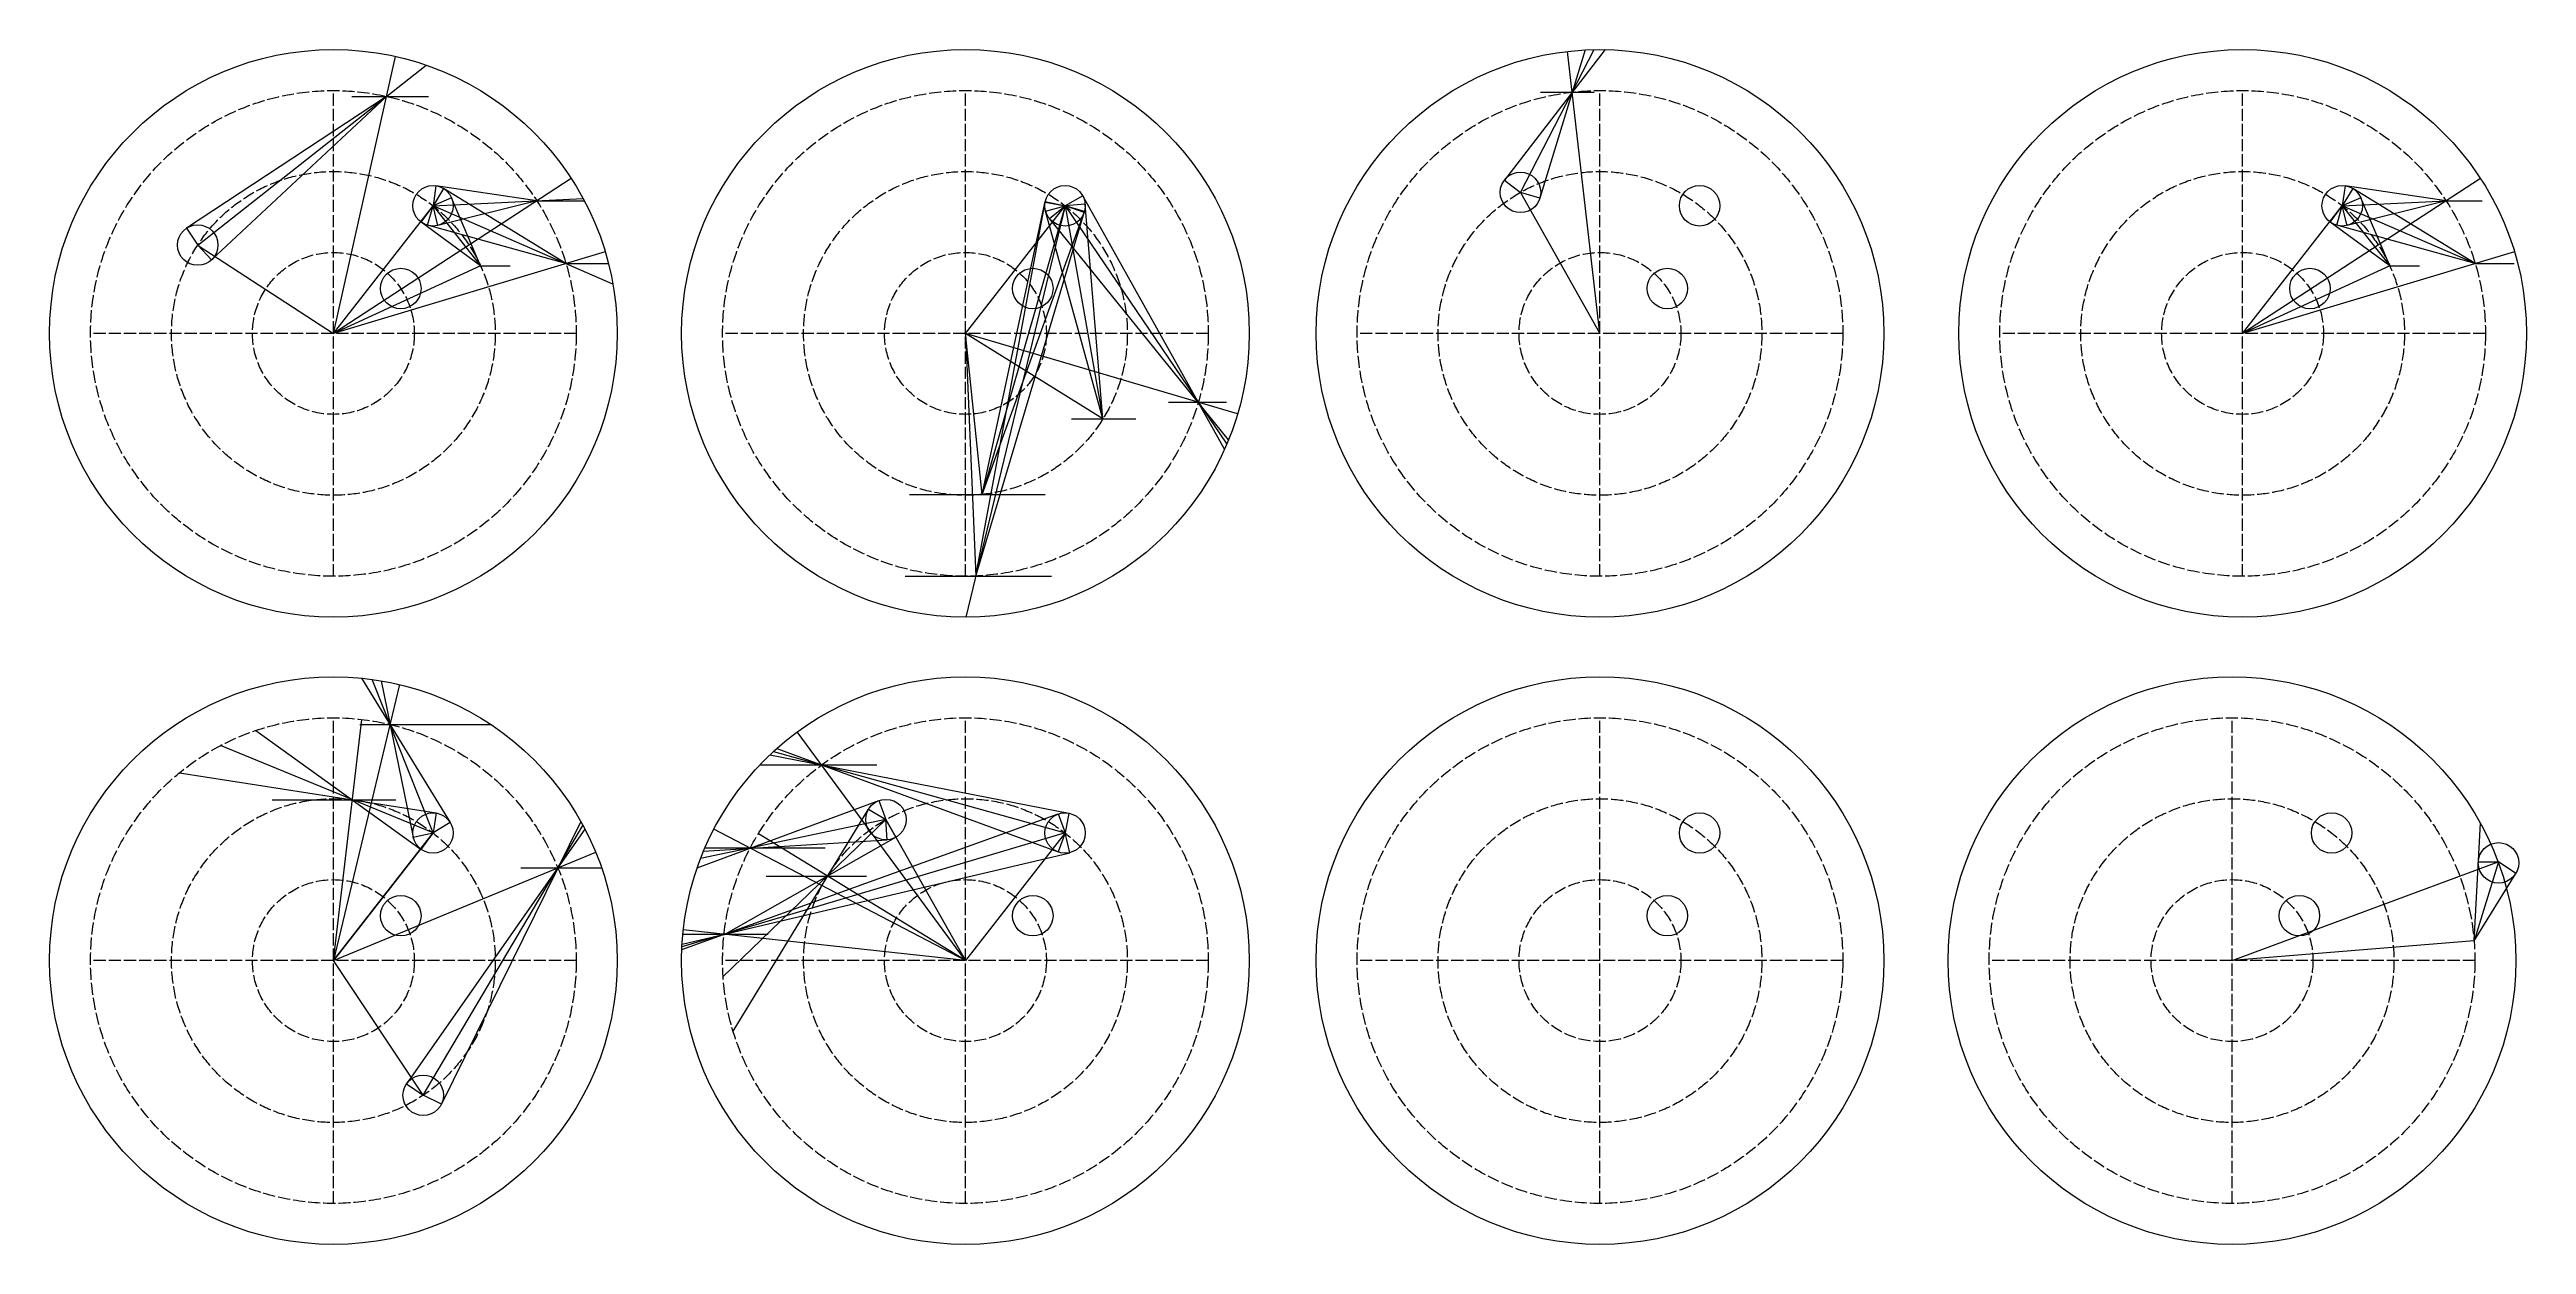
# Model space of a CAD drawing. Header units: millimetres. Extents: x 3921 to 10494, y -3868 to 8803.
# Drawn here: x 5610 to 8058, y 3237 to 4418 of the extents above; entities that cross this region are included whole.
import ezdxf

# ---------------------------------------------------------------- set-up
doc = ezdxf.new("R2010")
doc.units = ezdxf.units.MM
doc.linetypes.add('ACAD_ISO02W100', pattern=[15, 12, -3])
for name, color, linetype in [('1', 3, 'Continuous'), ('3', 6, 'Continuous'), ('极径圆', 7, 'ACAD_ISO02W100'), ('障碍物圆', 1, 'Continuous')]:
    doc.layers.add(name, color=color, linetype=linetype)
doc.styles.get("Standard").update_dxf_attribs({"font": ''})
doc.styles.get('Standard').set_extended_font_data('SimSun')
doc.dimstyles.new('ISO-25', dxfattribs={"dimtxt": 2.5, "dimasz": 2.5, "dimexe": 1.25, "dimexo": 0.625, "dimtad": 1, "dimtxsty": 'Standard', "dimcen": 2.5, "dimadec": 0, "dimazin": 0, "dimtfac": 1, "dimtmove": 0, "dimatfit": 3, "dimfxl": 1, "dimarcsym": 0})

# ---------------------------------------------------------------- blocks, each defined once
blk = doc.blocks.new('*D30')
at = {"color": 0, "lineweight": -2, "transparency": 16777216}
blk.add_arc((8736.2, 4094.6), 20.1, 7.1209, 100.8387, dxfattribs=at)
at = {"color": 0, "transparency": 16777216}
for points in [[(8732.5, 4114), (8732.3, 4114.8), (8730, 4113.8)], [(8756.6, 4097.1), (8755.7, 4097.1), (8756.3, 4094.6)]]:
    blk.add_solid(points, dxfattribs=at)
at = {"layer": 'Defpoints', "color": 0, "transparency": 16777216}
for p in [(8662.2, 4322.9), (8496.2, 4094.6), (8736.2, 4094.6), (8752.5, 4106.4), (8976.2, 4094.6)]:
    blk.add_point(p, dxfattribs=at)
blk = doc.blocks.new('*D33')
at = {"color": 0, "lineweight": -2, "transparency": 16777216}
blk.add_arc((9283.6, 4089.5), 39.4, 16.0659, 91.8937, dxfattribs=at)
at = {"color": 0, "transparency": 16777216}
for points in [[(9282.7, 4127), (9282, 4130.6), (9271.5, 4126.9)], [(9323.3, 4100.6), (9319.6, 4100.1), (9323, 4089.5)]]:
    blk.add_solid(points, dxfattribs=at)
at = {"layer": 'Defpoints', "color": 0, "transparency": 16777216}
for p in [(9209.6, 4317.8), (9315.5, 4112.6), (9043.6, 4089.5), (9283.6, 4089.5), (9523.6, 4089.5)]:
    blk.add_point(p, dxfattribs=at)

msp = doc.modelspace()

# ---------------------------------------------------------------- linework, layer by layer
at = {"color": 3}
for p, q in [((8006.274, 3537.092), (8012.533, 3653.328)), ((7767.076, 3517.491), (8030.053, 3615.183)), ((8030.45, 3615.183), (8006.274, 3537.092)), ((8006.274, 3537.092), (8047.453, 3603.577)), ((8010.479, 3615.183), (8030.45, 3615.183)), ((8047.453, 3603.577), (8030.45, 3615.183)), ((8006.274, 3537.092), (7767.076, 3517.491))]:
    msp.add_line(p, q, dxfattribs=at)
at = {"color": 1}
msp.add_circle((8030.45, 3614.108), 20, dxfattribs=at)
at = {"layer": '1'}
for p, q in [((5890.642, 4137.381), (5951.872, 4411.154)), ((7147.403, 4417.873), (7047.994, 4288.966)), ((7063.831, 4276.753), (7136.669, 4417.858)), ((7127.692, 4417.531), (7082.961, 4270.916)), ((7142.416, 4137.381), (7110.325, 4416.076)), ((5756.554, 4224.676), (5982.284, 4402.527)), ((5943.024, 4371.595), (5745.544, 4241.373)), ((5943.024, 4371.595), (5770.211, 4210.065)), ((5908.809, 4371.595), (5984.67, 4371.595)), ((7083.535, 4375.806), (7136.706, 4375.806)), ((7047.994, 4288.966), (7063.831, 4276.753)), ((6613.75, 4263.508), (6515.646, 3856.845)), ((6525.477, 3897.597), (6594.086, 4267.159)), ((6594.086, 4267.159), (6613.75, 4263.508)), ((6598.214, 4250.913), (6613.75, 4263.508)), ((6631.199, 4273.282), (6613.75, 4263.508)), ((6613.75, 4263.508), (6773.568, 4027.84)), ((6632.915, 4257.791), (6613.75, 4263.508)), ((6771.427, 4022.924), (6631.199, 4273.282)), ((7082.961, 4270.916), (7063.831, 4276.753)), ((7063.831, 4276.753), (7142.416, 4137.381)), ((5745.544, 4241.373), (5756.554, 4224.676)), ((6525.477, 3897.597), (6632.915, 4257.791)), ((6775.427, 4032.33), (6598.214, 4250.913)), ((5770.211, 4210.065), (5756.554, 4224.676)), ((5756.922, 4224.283), (5890.642, 4137.381)), ((6784.318, 4057.812), (6515.302, 4137.381)), ((6515.302, 4137.381), (6525.477, 3897.597)), ((6715.842, 4069.31), (6773.179, 4069.31)), ((6455.728, 3897.597), (6600.307, 3897.597)), ((5918.489, 3796.642), (6006.127, 3654.093)), ((5989.089, 3643.618), (5929.004, 3795.392)), ((5956.086, 3790.287), (5890.642, 3517.491)), ((5937.757, 3794.043), (5969.499, 3639.592)), ((5916.708, 3750.869), (6046.319, 3750.869)), ((6325.559, 3724.127), (6613.75, 3643.618)), ((6328.871, 3727.12), (6606.844, 3624.849)), ((6515.302, 3517.491), (6349.104, 3743.498)), ((6312.037, 3710.841), (6427.646, 3710.841)), ((6321.992, 3720.794), (6617.572, 3663.25)), ((6250.196, 3609.249), (6429.784, 3675.623)), ((6429.784, 3675.623), (6436.717, 3656.863)), ((5979.424, 3384.383), (6137.312, 3651.111)), ((6006.127, 3654.093), (5989.089, 3643.618)), ((6135.111, 3655.097), (5997.364, 3375.543)), ((6234.976, 3528.346), (6606.968, 3662.433)), ((6436.717, 3656.863), (6253.492, 3618.269)), ((6437.94, 3636.9), (6436.717, 3656.863)), ((6436.717, 3656.863), (6515.302, 3517.491)), ((6436.717, 3656.863), (6515.302, 3517.491)), ((6606.968, 3662.433), (6613.75, 3643.618)), ((6617.572, 3663.25), (6613.75, 3643.618)), ((5890.642, 3517.491), (5989.089, 3643.618)), ((5890.642, 3517.491), (6149.925, 3624.603)), ((6139.282, 3647.41), (5963.044, 3395.859)), ((5969.499, 3639.592), (5989.089, 3643.618)), ((6613.75, 3643.618), (6235.092, 3531.013)), ((6235.227, 3533.582), (6618.351, 3624.155)), ((6256.51, 3625.785), (6437.94, 3636.9)), ((6376.52, 3628.607), (6257.709, 3628.607)), ((6515.302, 3517.491), (6266.644, 3647.375)), ((6613.75, 3643.618), (6515.302, 3517.491)), ((6613.75, 3643.618), (6606.844, 3624.849)), ((6618.351, 3624.155), (6613.75, 3643.618)), ((6076.051, 3609.126), (6155.79, 3609.126)), ((6320.343, 3543.387), (6235.963, 3543.387)), ((6515.302, 3517.491), (6236.403, 3547.761)), ((5979.424, 3384.383), (5890.642, 3517.491)), ((5963.044, 3395.859), (5979.424, 3384.383)), ((5997.364, 3375.543), (5979.424, 3384.383))]:
    msp.add_line(p, q, dxfattribs=at)
at = {"layer": '1', "color": 3}
for p, q in [((6125.694, 4290.518), (5890.642, 4137.381)), ((8012.579, 4290.518), (7777.527, 4137.381)), ((5890.642, 4137.381), (5989.089, 4263.508)), ((5983.751, 4244.234), (5989.089, 4263.508)), ((5992.046, 4283.288), (5989.089, 4263.508)), ((5999.546, 4280.557), (5989.089, 4263.508)), ((5989.089, 4263.508), (6137.545, 4270.57)), ((5993.91, 4244.098), (5989.089, 4263.508)), ((6166.9, 4186.187), (5989.089, 4263.508)), ((6091.73, 4268.39), (5992.046, 4283.288)), ((6091.73, 4268.39), (5993.91, 4244.098)), ((6120.516, 4206.357), (5999.546, 4280.557)), ((6091.73, 4268.39), (6138.709, 4268.39)), ((6515.302, 4137.381), (6613.75, 4263.508)), ((7777.527, 4137.381), (7875.975, 4263.508)), ((7870.637, 4244.234), (7875.975, 4263.508)), ((7878.931, 4283.288), (7875.975, 4263.508)), ((7886.432, 4280.557), (7875.975, 4263.508)), ((7875.975, 4263.508), (7978.615, 4268.39)), ((7880.795, 4244.098), (7875.975, 4263.508)), ((8007.401, 4206.357), (7875.975, 4263.508)), ((7978.615, 4268.39), (7878.931, 4283.288)), ((7978.615, 4268.39), (7880.795, 4244.098)), ((8007.401, 4206.357), (7886.432, 4280.557)), ((7978.615, 4268.39), (8014.247, 4268.39)), ((6120.516, 4206.357), (5983.751, 4244.234)), ((8007.401, 4206.357), (7870.637, 4244.234)), ((6159.342, 4218.007), (5890.642, 4137.381)), ((8046.228, 4218.007), (7777.527, 4137.381)), ((6120.516, 4206.357), (6162.566, 4206.357)), ((8007.401, 4206.357), (8045.815, 4206.357))]:
    msp.add_line(p, q, dxfattribs=at)
at = {"layer": '1', "color": 6}
for p, q in [((5890.642, 4137.381), (5989.089, 4263.508)), ((5989.089, 4263.508), (6036.09, 4204.05)), ((6036.09, 4204.05), (6007.496, 4271.331)), ((6515.302, 4137.381), (6613.75, 4263.508)), ((6531.851, 3978.239), (6594.198, 4267.719)), ((6613.75, 4263.508), (6531.851, 3978.239)), ((6594.198, 4267.719), (6613.75, 4263.508)), ((6594.473, 4258.179), (6613.75, 4263.508)), ((6633.682, 4265.154), (6613.75, 4263.508)), ((6613.75, 4263.508), (6651.209, 4052.945)), ((6632.558, 4256.706), (6613.75, 4263.508)), ((6651.209, 4052.945), (6633.682, 4265.154)), ((7777.527, 4137.381), (7875.975, 4263.508)), ((7875.975, 4263.508), (7922.975, 4204.05)), ((7922.975, 4204.05), (7894.381, 4271.331)), ((6036.09, 4204.05), (5977.229, 4247.405)), ((6531.851, 3978.239), (6632.558, 4256.706)), ((6651.209, 4052.945), (6594.473, 4258.179)), ((7922.975, 4204.05), (7864.114, 4247.405)), ((6036.09, 4204.05), (5890.642, 4137.381)), ((6036.09, 4204.05), (6065.314, 4204.05)), ((7922.975, 4204.05), (7777.527, 4137.381)), ((7922.975, 4204.05), (7952.199, 4204.05)), ((6651.209, 4052.945), (6515.302, 4137.381)), ((6531.851, 3978.239), (6515.302, 4137.381)), ((6619.952, 4052.945), (6683.64, 4052.945)), ((6459.939, 3978.239), (6594.152, 3978.239)), ((5890.642, 3517.491), (5918.686, 3755.847)), ((5989.089, 3643.618), (5779.019, 3729.954)), ((5814.108, 3744.961), (5977.403, 3627.388)), ((5738.636, 3703.218), (5992.194, 3663.376)), ((5829.974, 3676.395), (5952.43, 3676.395)), ((5992.194, 3663.376), (5989.089, 3643.618)), ((5989.089, 3643.618), (5890.642, 3517.491)), ((5977.403, 3627.388), (5989.089, 3643.618))]:
    msp.add_line(p, q, dxfattribs=at)
at = {"layer": '1', "color": 7}
for p, q in [((5977.229, 4247.405), (5989.089, 4263.508)), ((6007.496, 4271.331), (5989.089, 4263.508)), ((7864.114, 4247.405), (7875.975, 4263.508)), ((7894.381, 4271.331), (7875.975, 4263.508))]:
    msp.add_line(p, q, dxfattribs=at)
at = {"layer": '1', "color": 3}
for centre in [(5890.642, 4137.381), (6515.302, 4137.381), (7142.416, 4137.381), (7777.527, 4137.381), (5890.642, 3517.491), (6515.302, 3517.491), (7142.416, 3517.491), (7767.076, 3517.491)]:
    msp.add_circle(centre, 280.536, dxfattribs=at)
at = {"layer": '3'}
for p, q in [((6436.717, 3656.863), (6275.825, 3501.65)), ((6285.687, 3447.657), (6419.643, 3667.278)), ((6419.643, 3667.278), (6436.717, 3656.863)), ((6446.587, 3639.468), (6436.717, 3656.863)), ((6436.717, 3656.863), (6515.302, 3517.491)), ((6276.668, 3543.059), (6446.587, 3639.468)), ((6515.302, 3517.491), (6310.613, 3642.801)), ((6318.42, 3601.031), (6417.492, 3601.031))]:
    msp.add_line(p, q, dxfattribs=at)
at = {"layer": '极径圆'}
for p, q in [((5890.642, 3897.381), (5890.642, 4377.381)), ((6515.302, 3897.381), (6515.302, 4377.381)), ((7142.416, 3897.381), (7142.416, 4377.381)), ((7777.527, 3897.381), (7777.527, 4377.381)), ((6130.642, 4137.381), (5650.642, 4137.381)), ((6755.302, 4137.381), (6275.302, 4137.381)), ((7382.416, 4137.381), (6902.416, 4137.381)), ((8017.527, 4137.381), (7537.527, 4137.381)), ((5890.642, 3277.491), (5890.642, 3757.491)), ((6515.302, 3277.491), (6515.302, 3757.491)), ((7142.416, 3277.491), (7142.416, 3757.491)), ((7767.076, 3277.491), (7767.076, 3757.491)), ((6130.642, 3517.491), (5650.642, 3517.491)), ((6755.302, 3517.491), (6275.302, 3517.491)), ((7382.416, 3517.491), (6902.416, 3517.491)), ((8007.076, 3517.491), (7527.076, 3517.491))]:
    msp.add_line(p, q, dxfattribs=at)
for centre, radius in [((5890.642, 4137.381), 240), ((6515.302, 4137.381), 240), ((7142.416, 4137.381), 240), ((7777.527, 4137.381), 240), ((5890.642, 4137.381), 160), ((6515.302, 4137.381), 160), ((7142.416, 4137.381), 160), ((7777.527, 4137.381), 160), ((5890.642, 4137.381), 80), ((6515.302, 4137.381), 80), ((7142.416, 4137.381), 80), ((7777.527, 4137.381), 80), ((5890.642, 3517.491), 240), ((6515.302, 3517.491), 240), ((7142.416, 3517.491), 240), ((7767.076, 3517.491), 240), ((5890.642, 3517.491), 160), ((6515.302, 3517.491), 160), ((7142.416, 3517.491), 160), ((7767.076, 3517.491), 160), ((5890.642, 3517.491), 80), ((6515.302, 3517.491), 80), ((7142.416, 3517.491), 80), ((7767.076, 3517.491), 80)]:
    msp.add_circle(centre, radius, dxfattribs=at)
at = {"layer": '障碍物圆'}
for centre in [(7063.831, 4276.753), (5989.089, 4263.508), (6613.75, 4263.508), (7240.863, 4263.508), (7875.975, 4263.508), (5756.554, 4224.676), (5957.227, 4181.725), (6581.887, 4181.725), (7209.001, 4181.725), (7844.112, 4181.725), (6436.717, 3656.863), (5989.089, 3643.618), (6613.75, 3643.618), (7240.863, 3643.618), (7865.524, 3643.618), (5957.227, 3561.835), (6581.887, 3561.835), (7209.001, 3561.835), (7833.661, 3561.835), (5979.424, 3384.383)]:
    msp.add_circle(centre, 20, dxfattribs=at)

# ---------------------------------------------------------------- dimensions: what is measured, and where the dimension line sits
for base, line1, line2, override, picture, middle in [((9315.488, 4112.58), ((9209.638, 4317.759), (9283.641, 4089.453)), ((9523.641, 4089.453), (9043.641, 4089.453)), {"dimasz": 11, "dimtad": 3}, '*D33', (5120.037, 8802.883)), ((8752.453, 4106.448), ((8662.163, 4322.927), (8736.166, 4094.621)), ((8976.166, 4094.621), (8496.166, 4094.621)), {"dimtad": 3}, '*D30', (4658.167, 8469.378))]:
    dim = msp.add_angular_dim_2l(base=base, line1=line1, line2=line2, text=' ', dimstyle='ISO-25', override=override)
    dim.commit()
    dim.dimension.update_dxf_attribs({"geometry": picture, "text_midpoint": middle})

doc.saveas('drawing.dxf')
